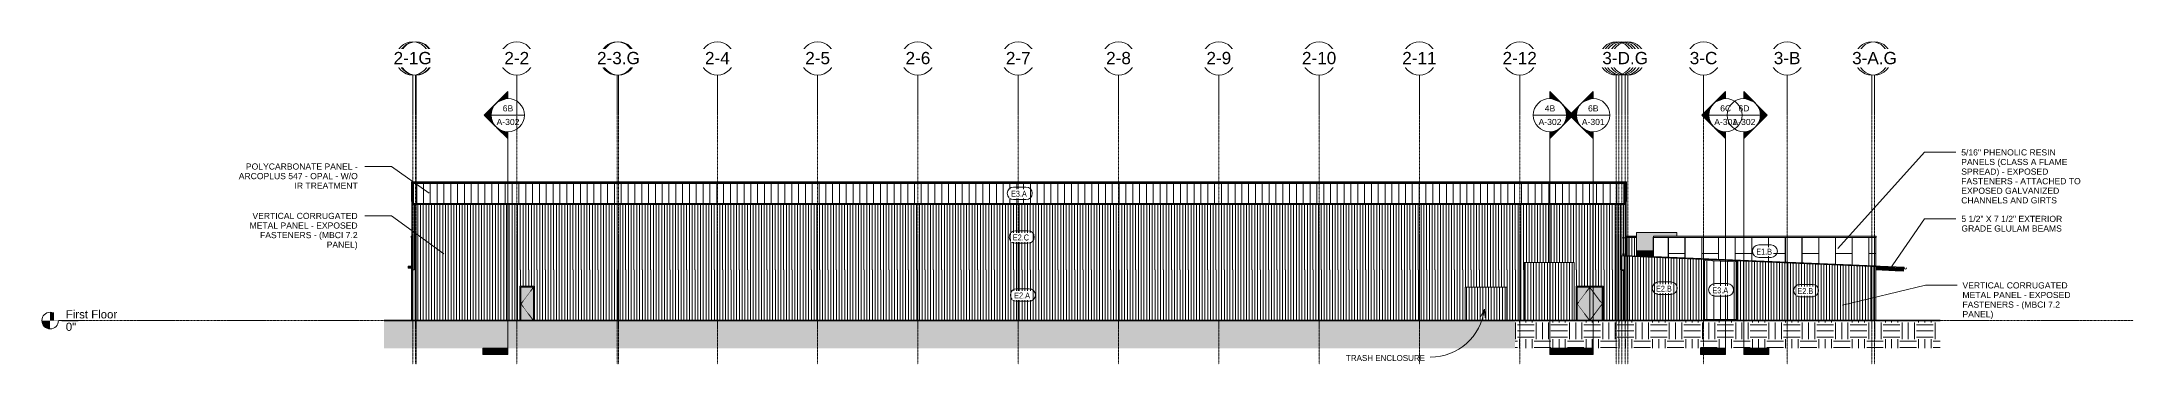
# Model space of a CAD drawing. Header units: inches. Extents: x 20273 to 40520, y -355 to 835.
# Drawn here: x 34483 to 40520, y -126 to 805 of the extents above; entities that cross this region are included whole.
import ezdxf

# ---------------------------------------------------------------- set-up
doc = ezdxf.new("R2010")
doc.units = ezdxf.units.IN
doc.header["$MEASUREMENT"] = 0
for name, pattern in [('Dash 1_16_', [0.125, 0.0625, -0.0625]), ('Grid Line 1_2_', [0.875, 0.5, -0.125, 0.125, -0.125]), ('Hidden 1_8_', [0.1875, 0.125, -0.0625])]:
    doc.linetypes.add(name, pattern=pattern)
for name, color, linetype, lineweight in [('A-ANNO-KEYN', 231, 'Continuous', 9), ('A-DOOR', 31, 'Continuous', 13), ('A-DOOR-FRAM', 31, 'Continuous', 9), ('A-FLOR-LEVL', 51, 'Continuous', 9), ('A-GLAZ-CWMG', 51, 'Continuous', 13), ('A-ROOF', 132, 'Continuous', 13), ('A-ROOF-OTLN', 132, 'Continuous', 9), ('A-ROOF-PATT', 132, 'Continuous', 13), ('A-WALL', 113, 'Continuous', 13), ('A-WALL-IDEN', 211, 'Continuous', 9), ('A-WALL-PATT', 111, 'Continuous', 13), ('C-TOPO', 7, 'Continuous', 13), ('G-ANNO-SYMB', 111, 'Continuous', 9), ('G-ANNO-TEXT', 231, 'Continuous', 9), ('I-WALL', 2, 'Continuous', 13), ('M-EQPM', 50, 'Continuous', 13), ('S-BEAM', 12, 'Continuous', 13), ('S-COLS', 52, 'Continuous', 13), ('S-GRID', 1, 'Continuous', 9), ('S-GRID-IDEN', 1, 'Continuous', 9)]:
    doc.layers.add(name, color=color, linetype=linetype, lineweight=lineweight)
doc.styles.add('Arial', font='arial.ttf', dxfattribs={"height": 23.60479})
doc.styles.add('Arial_1', font='arial.ttf', dxfattribs={"height": 35.407186})
doc.styles.add('Arial_2', font='arial.ttf', dxfattribs={"height": 17.703593})
doc.styles.add('Century Gothic', font='GOTHIC.TTF', dxfattribs={"width": 0.8, "height": 17.245342})
doc.styles.add('Century Gothic_1', font='GOTHIC.TTF', dxfattribs={"height": 17.245342})
pattern_1 = [(0, (-86297.685, 0), (48, 48), [48, -48]), (0, (-86297.685, 18), (48, 48), [48, -48]), (0, (-86297.685, 36), (48, 48), [48, -48]), (90, (-86291.685, 42), (-48, 48), [48, -48]), (90, (-86273.685, 42), (-48, 48), [48, -48]), (90, (-86255.685, 42), (-48, 48), [48, -48])]
pattern_2 = [(0, (-83908.04, 145.62), (-193, 193), [48, -145]), (90, (-83908.04, 145.62), (-193, 1e-14), [96, -97]), (180, (-83860.04, 241.62), (-193, 193), [48, -145]), (90, (-83860.04, 145.62), (-193, 1e-14), [96, -97]), (180, (-83860.04, 242.12), (-193, 193), [48, -145]), (90, (-83860.04, 242.12), (-193, 1e-14), [96, -97]), (0, (-83908.04, 338.12), (-193, 193), [48, -145]), (90, (-83908.04, 242.12), (-193, 1e-14), [96, -97]), (0, (-83859.8, 193.38), (-193, 193), [48, -145]), (90, (-83859.8, 145.25), (-193, 1e-14), [48.125, -144.875]), (90, (-83811.8, 145.25), (-193, 1e-14), [48.125, -144.875]), (0, (-83859.8, 289.88), (-193, 193), [48, -145]), (90, (-83859.8, 193.88), (-193, 1e-14), [96, -97]), (180, (-83811.8, 193.88), (-193, 193), [48, -145]), (90, (-83811.8, 193.88), (-193, 1e-14), [96, -97]), (90, (-83859.8, 290.38), (-193, 1e-14), [48, -145]), (180, (-83811.8, 290.38), (-193, 193), [48, -145]), (90, (-83811.8, 290.38), (-193, 1e-14), [48, -145]), (0, (-83811.54, 145.62), (-193, 193), [48, -145]), (90, (-83811.54, 145.62), (-193, 1e-14), [96, -97]), (180, (-83763.54, 241.62), (-193, 193), [48, -145]), (90, (-83763.54, 145.62), (-193, 1e-14), [96, -97]), (180, (-83763.54, 242.12), (-193, 193), [48, -145]), (90, (-83763.54, 242.12), (-193, 1e-14), [96, -97]), (0, (-83811.54, 338.12), (-193, 193), [48, -145]), (90, (-83811.54, 242.12), (-193, 1e-14), [96, -97]), (0, (-83763.3, 193.38), (-193, 193), [48, -145]), (90, (-83763.3, 145.25), (-193, 1e-14), [48.125, -144.875]), (90, (-83715.3, 145.25), (-193, 1e-14), [48.125, -144.875]), (0, (-83763.3, 289.88), (-193, 193), [48, -145]), (90, (-83763.3, 193.88), (-193, 1e-14), [96, -97]), (180, (-83715.3, 193.88), (-193, 193), [48, -145]), (90, (-83715.3, 193.88), (-193, 1e-14), [96, -97]), (90, (-83763.3, 290.38), (-193, 1e-14), [48, -145]), (180, (-83715.3, 290.38), (-193, 193), [48, -145]), (90, (-83715.3, 290.38), (-193, 1e-14), [48, -145])]
pattern_3 = [(90, (-88111.951, 0), (-8, 5e-16), [])]

msp = doc.modelspace()

# ---------------------------------------------------------------- texts
at = {"layer": 'G-ANNO-SYMB', "char_height": 17.7, "attachment_point": 2, "line_spacing_factor": 0.938532, "style": 'Arial_2'}
for s, insert, width in [('6B', (35828.5, 621.5), 36.072), ('4B', (38836.3, 621.5), 36.072), ('6B', (38961.1, 621.5), 36.072), ('6C', (39343.4, 621.5), 37.584), ('6D', (39396.1, 621.5), 37.584), ('A-302', (35828.5, 582.2), 78.624), ('A-302', (38836.3, 582.2), 78.624), ('A-301', (38961.1, 582.2), 78.624), ('A-301', (39343.4, 582.2), 78.624), ('A-302', (39396.1, 582.2), 78.624)]:
    msp.add_mtext(s, dxfattribs=dict(at, insert=insert, width=width))

# ---------------------------------------------------------------- blocks, each defined once
blk = doc.blocks.new('Rectangular Mullion - Profile_Polycarbonate_Upper and left-1768104-Elevation - North')
at = {"layer": 'A-GLAZ-CWMG'}
blk.add_hatch(color=256, dxfattribs=at).paths.add_polyline_path([(-22995, 395.5), (-22784.1, 395.5), (-22784.1, 398.2), (-26278.6, 398.2), (-26278.6, 395.5), (-23556.5, 395.5)], flags=0)
for p, q in [((-26278.6, 395.5), (-26278.6, 398.2)), ((-26278.6, 398.2), (-22784.1, 398.2)), ((-26278.6, 395.5), (-22784.1, 395.5)), ((-22784.1, 398.2), (-22784.1, 395.5))]:
    blk.add_line(p, q, dxfattribs=at)
blk = doc.blocks.new('Rectangular Mullion - Profile_Polycarbonate_Lower-1768105-Elevation - North')
at = {"layer": 'A-GLAZ-CWMG'}
blk.add_hatch(color=256, dxfattribs=at).paths.add_polyline_path([(-24679.4, 335.5), (-22784.1, 335.5), (-22784.1, 338.3), (-26278.6, 338.3), (-26278.6, 335.5), (-25240.9, 335.5)], flags=0)
for p, q in [((-26278.6, 335.5), (-26278.6, 338.3)), ((-22784.1, 338.3), (-26278.6, 338.3)), ((-22784.1, 335.5), (-26278.6, 335.5)), ((-22784.1, 338.3), (-22784.1, 335.5))]:
    blk.add_line(p, q, dxfattribs=at)
blk = doc.blocks.new('Rectangular Mullion - Profile_Polycarbonate_Upper and left-1766189-Elevation - North')
at = {"layer": 'A-GLAZ-CWMG'}
blk.add_hatch(color=256, dxfattribs=at).paths.add_polyline_path([(-22781.4, 335.5), (-22781.4, 398.2), (-22784.1, 398.2), (-22784.1, 335.5)], flags=0)
for p, q in [((-22784.1, 398.2), (-22781.4, 398.2)), ((-22784.1, 398.2), (-22784.1, 335.5)), ((-22781.4, 398.2), (-22781.4, 335.5)), ((-22781.4, 335.5), (-22784.1, 335.5))]:
    blk.add_line(p, q, dxfattribs=at)
blk = doc.blocks.new('Rectangular Mullion - Profile_Polycarbonate_right-1766190-Elevation - North')
at = {"layer": 'A-GLAZ-CWMG'}
blk.add_hatch(color=256, dxfattribs=at).paths.add_polyline_path([(-26278.6, 335.5), (-26278.6, 398.2), (-26281.4, 398.2), (-26281.4, 335.5)], flags=0)
for p, q in [((-26281.4, 398.2), (-26278.6, 398.2)), ((-26281.4, 335.5), (-26281.4, 398.2)), ((-26278.6, 335.5), (-26278.6, 398.2)), ((-26278.6, 335.5), (-26281.4, 335.5))]:
    blk.add_line(p, q, dxfattribs=at)
blk = doc.blocks.new('Girt_C - 8_D-1785278-Elevation - North')
at = {"layer": 'S-BEAM'}
blk.add_line((-22069, 241.3), (-22069.3, 241.3), dxfattribs=at)
blk = doc.blocks.new('Double-Flush - 72_ x 96_-983185-Elevation - North')
at = {"layer": 'A-DOOR'}
for points in [[(-22883.8, 0), (-22883.8, 96), (-22919.8, 96), (-22919.8, 0)], [(-22847.8, 0), (-22847.8, 96), (-22883.8, 96), (-22883.8, 0), (-22854.6, 0)]]:
    blk.add_hatch(color=256, dxfattribs=at).paths.add_polyline_path(points, flags=0)
at = {"layer": 'A-DOOR-FRAM', "lineweight": 13}
blk.add_hatch(color=256, dxfattribs=at).paths.add_polyline_path([(-22922.8, 0), (-22919.8, 0), (-22919.8, 96), (-22847.8, 96), (-22847.8, 0), (-22844.8, 0), (-22844.8, 99), (-22922.8, 99), (-22922.8, 76.4)], flags=0)
at = {"layer": 'A-DOOR', "linetype": 'Dash 1_16_', "lineweight": 9}
for p, q in [((-22883.8, 96), (-22919.8, 48)), ((-22847.8, 48), (-22883.8, 96)), ((-22883.8, 0), (-22919.8, 48)), ((-22883.8, 0), (-22847.8, 48))]:
    blk.add_line(p, q, dxfattribs=at)
at = {"layer": 'A-DOOR', "lineweight": 9}
for p, q in [((-22883.8, 96), (-22883.8, 0)), ((-22883.8, 0), (-22883.8, 96))]:
    blk.add_line(p, q, dxfattribs=at)
at = {"layer": 'A-DOOR-FRAM'}
for p, q in [((-22844.8, 99), (-22922.8, 99)), ((-22922.8, 99), (-22922.8, 0)), ((-22919.8, 96), (-22847.8, 96)), ((-22919.8, 0), (-22919.8, 96)), ((-22847.8, 96), (-22847.8, 0)), ((-22844.8, 0), (-22844.8, 99))]:
    blk.add_line(p, q, dxfattribs=at)
blk = doc.blocks.new('Carrier_48TC_Standard_Efficiency_Gas_Heat_Electric_Cooling_Packaged_Rooftop_Unit_3_to_15_nominal_tons - 15 ton 48TC__16-873539-Elevation - North')
at = {"layer": 'M-EQPM'}
for points in [[(-22714.2, 197.3), (-22700.8, 197.3), (-22700.7, 240.8), (-22699.8, 240.8), (-22699.8, 243.5), (-22632.5, 243.5), (-22632.5, 254.7), (-22748.4, 254.7), (-22748.4, 197.3)], [(-22632.4, 243.5), (-22632.4, 249.6), (-22632.5, 249.6), (-22632.5, 243.5)], [(-22700.8, 187.1), (-22700.8, 201.1), (-22748.4, 201.1), (-22748.4, 187.1), (-22705.5, 187.1)]]:
    blk.add_hatch(color=256, dxfattribs=at).paths.add_polyline_path(points, flags=0)
for p, q in [((-22748.4, 254.7), (-22632.5, 254.7)), ((-22748.4, 197.3), (-22748.4, 254.7)), ((-22632.5, 243.5), (-22632.5, 254.7)), ((-22632.5, 249.6), (-22632.4, 249.6)), ((-22632.4, 249.6), (-22632.4, 243.5)), ((-22748.4, 201.1), (-22700.8, 201.1)), ((-22748.4, 187.1), (-22748.4, 201.1)), ((-22700.8, 197.3), (-22748.4, 197.3)), ((-22700.8, 187.1), (-22748.4, 187.1))]:
    blk.add_line(p, q, dxfattribs=at)
blk = doc.blocks.new('overhead door - one-983186-Elevation - North')
at = {"layer": 'A-DOOR', "lineweight": 9}
h = blk.add_hatch(dxfattribs=at)
h.set_pattern_fill('FP_46', color=8, style=0, pattern_type=2)
h.set_pattern_definition([(90, (-84835.451, 0), (-8, 5e-16), [])])
h.paths.add_polyline_path([(-22990.5, 0), (-22928.8, 0), (-22928.8, 168), (-23072.8, 168), (-23072.8, 0), (-22995, 0)], flags=0)
blk = doc.blocks.new('columns and girder2 - one-1334686-Elevation - North')
at = {"layer": 'S-BEAM'}
h = blk.add_hatch(color=256, dxfattribs=at)
h.paths.add_polyline_path([(-25697.4, 335), (-25696.4, 335), (-25696.4, 335.5), (-25697.4, 335.5)], flags=0)
h.paths.add_polyline_path([(-25685.4, 335), (-25685.4, 335.5), (-25686.4, 335.5), (-25686.4, 335)], flags=0)
blk.add_hatch(color=256, dxfattribs=at).paths.add_polyline_path([(-25686.4, 335), (-25686.4, 335.5), (-25696.4, 335.5), (-25696.4, 335)], flags=0)
for p, q in [((-25697.4, 335), (-25697.4, 335.5)), ((-25696.4, 335.5), (-25696.4, 335)), ((-25686.4, 335.5), (-25686.4, 335)), ((-25685.4, 335.5), (-25685.4, 335))]:
    blk.add_line(p, q, dxfattribs=at)
blk = doc.blocks.new('Single-Flush - 36_ x 96_-1048073-Elevation - North')
at = {"layer": 'A-DOOR'}
blk.add_hatch(color=256, dxfattribs=at).paths.add_polyline_path([(-25968.8, 0), (-25932.8, 0), (-25932.8, 96), (-25968.8, 96), (-25968.8, 60)], flags=0)
at = {"layer": 'A-DOOR-FRAM', "lineweight": 13}
blk.add_hatch(color=256, dxfattribs=at).paths.add_polyline_path([(-25971.8, 0), (-25968.8, 0), (-25968.8, 96), (-25932.8, 96), (-25932.8, 0), (-25929.8, 0), (-25929.8, 99), (-25971.8, 99), (-25971.8, 76.4)], flags=0)
at = {"layer": 'A-DOOR', "linetype": 'Dash 1_16_', "lineweight": 9}
for p in [(-25932.8, 96), (-25932.8, 0)]:
    blk.add_line(p, (-25968.8, 48), dxfattribs=at)
at = {"layer": 'A-DOOR-FRAM'}
for p, q in [((-25929.8, 99), (-25971.8, 99)), ((-25971.8, 99), (-25971.8, 0)), ((-25968.8, 0), (-25968.8, 96)), ((-25968.8, 96), (-25932.8, 96)), ((-25932.8, 96), (-25932.8, 0)), ((-25929.8, 0), (-25929.8, 99))]:
    blk.add_line(p, q, dxfattribs=at)
blk = doc.blocks.new('W-Wide Flange-Column - B1_G-1528735-Elevation - North')
at = {"layer": 'S-COLS', "linetype": 'Hidden 1_8_', "lineweight": 9}
for p, q in [((-22795.5, 335.5), (-22795.5, 335)), ((-22795.2, 335), (-22795.2, 335.5))]:
    blk.add_line(p, q, dxfattribs=at)
blk = doc.blocks.new('L-Angle - L2X2X3_16-1772653-Elevation - North')
at = {"layer": 'S-BEAM'}
blk.add_hatch(color=256, dxfattribs=at).paths.add_polyline_path([(-22780.3, 238.9), (-22778.6, 238.9), (-22778.9, 239.1), (-22780.3, 239.1)], flags=0)
for p, q in [((-22778.8, 239.1), (-22780.3, 239.1)), ((-22778.9, 238.9), (-22778.6, 238.9))]:
    blk.add_line(p, q, dxfattribs=at)
blk.add_arc((-22778.8, 238.9), 0.187, 0, 90, dxfattribs=at)
blk = doc.blocks.new('Girt_C - 8_D-1405508-Elevation - North')
at = {"layer": 'S-BEAM'}
blk.add_line((-26281.4, 390), (-26281.4, 389.6), dxfattribs=at)
blk = doc.blocks.new('Dimension Lumber - 5_5 x 7_5 Glulam-1777808-Elevation - North')
at = {"layer": 'S-BEAM'}
blk.add_hatch(color=256, dxfattribs=at).paths.add_polyline_path([(-21978, 143), (-21977.7, 150.5), (-22001.7, 151.5), (-22002, 144), (-22001.7, 144)], flags=0)
for p, q in [((-22002, 144), (-21978, 143)), ((-22001.7, 151.5), (-21977.7, 150.5)), ((-21977.7, 150.5), (-21978, 143))]:
    blk.add_line(p, q, dxfattribs=at)
blk = doc.blocks.new('Dimension Lumber - 5_5 x 7_5 Glulam-1777807-Elevation - North')
at = {"layer": 'S-BEAM'}
blk.add_hatch(color=256, dxfattribs=at).paths.add_polyline_path([(-22002, 144), (-22001.7, 151.5), (-22058.3, 153.9), (-22058.3, 146.4)], flags=0)
for p, q in [((-22058.3, 153.9), (-22001.7, 151.5)), ((-22058.3, 146.4), (-22002, 144)), ((-22001.7, 151.5), (-22002, 144))]:
    blk.add_line(p, q, dxfattribs=at)
blk = doc.blocks.new('HSS-Hollow Structural Section - HSS1-1_2X1-1_2X1_8 - Obsolete-1395972-Elevation - North')
at = {"layer": 'S-BEAM'}
for points in [[(-26294.4, 152.9), (-26284.7, 152.9), (-26284.7, 153.1), (-26294.4, 153)], [(-26284.7, 151.9), (-26284.7, 152.9), (-26294.4, 152.9), (-26294.4, 151.9)], [(-26284.7, 151.6), (-26284.7, 151.9), (-26294.4, 151.9), (-26294.4, 151.6)], [(-26284.7, 151.6), (-26284.7, 151.6), (-26294.4, 151.6)]]:
    blk.add_hatch(color=256, dxfattribs=at).paths.add_polyline_path(points, flags=0)
for p, q in [((-26284.7, 153.1), (-26294.4, 153.1)), ((-26294.4, 152.9), (-26294.4, 153.1)), ((-26294.4, 151.9), (-26294.4, 152.9)), ((-26294.4, 151.6), (-26294.4, 151.9)), ((-26294.4, 151.6), (-26284.7, 151.6)), ((-26294.4, 151.6), (-26294.4, 151.6))]:
    blk.add_line(p, q, dxfattribs=at)
blk = doc.blocks.new('Rectangular Mullion - Profile_Polycarbonate_Upper and left-1766592-Elevation - North')
at = {"layer": 'A-GLAZ-CWMG'}
blk.add_hatch(color=256, dxfattribs=at).paths.add_polyline_path([(-22778.6, 239.5), (-22778.6, 398.6), (-22781.1, 398.6), (-22781.1, 239.5)], flags=0)
for p, q in [((-22781.1, 239.5), (-22781.1, 398.6)), ((-22778.6, 398.6), (-22781.1, 398.6)), ((-22778.6, 398.6), (-22778.6, 239.5)), ((-22778.6, 239.5), (-22781.1, 239.5))]:
    blk.add_line(p, q, dxfattribs=at)
blk = doc.blocks.new('Rectangular Mullion - Profile_Polycarbonate_Lower-1778976-Elevation - North')
at = {"layer": 'A-GLAZ-CWMG'}
blk.add_hatch(color=256, dxfattribs=at).paths.add_polyline_path([(-22552.5, 0), (-22461.3, 0), (-22461.3, 2.7), (-22552.5, 2.7)], flags=0)
for p, q in [((-22552.5, 0), (-22552.5, 2.7)), ((-22552.5, 2.7), (-22461.3, 2.7)), ((-22461.3, 2.7), (-22461.3, 0))]:
    blk.add_line(p, q, dxfattribs=at)
blk = doc.blocks.new('Rectangular Mullion - Profile_Polycarbonate_Upper and left-1784082-Elevation - North')
at = {"layer": 'A-GLAZ-CWMG'}
blk.add_hatch(color=256, dxfattribs=at).paths.add_polyline_path([(-22552.5, 0), (-22552.5, 173.2), (-22555.3, 176.1), (-22555.3, 0)], flags=0)
for p, q in [((-22555.3, 176.1), (-22555.3, 0)), ((-22552.5, 173.2), (-22552.5, 0))]:
    blk.add_line(p, q, dxfattribs=at)
blk = doc.blocks.new('Rectangular Mullion - Profile_Polycarbonate_right-1784083-Elevation - North')
at = {"layer": 'A-GLAZ-CWMG'}
blk.add_hatch(color=256, dxfattribs=at).paths.add_polyline_path([(-22458.5, 0), (-22458.5, 172), (-22461.3, 169.4), (-22461.3, 0)], flags=0)
for p, q in [((-22458.5, 172), (-22461.3, 169.4)), ((-22461.3, 0), (-22461.3, 169.4)), ((-22458.5, 0), (-22458.5, 172))]:
    blk.add_line(p, q, dxfattribs=at)
blk = doc.blocks.new('Rectangular Mullion - Profile_Polycarbonate_Upper and left-1784084-Elevation - North')
at = {"layer": 'A-GLAZ-CWMG'}
blk.add_hatch(color=256, dxfattribs=at).paths.add_polyline_path([(-22461.3, 169.4), (-22458.5, 172), (-22555.3, 176.1), (-22552.5, 173.2)], flags=0)
for p, q in [((-22458.5, 172), (-22555.3, 176.1)), ((-22461.3, 169.4), (-22552.5, 173.2)), ((-22461.3, 169.4), (-22458.5, 172))]:
    blk.add_line(p, q, dxfattribs=at)
blk = doc.blocks.new('Level - Level Head - Circle-15001-Elevation - North')
at = {"layer": 'A-FLOR-LEVL'}
h = blk.add_hatch(color=256, dxfattribs=at)
edge = h.paths.add_edge_path(flags=0)
edge.add_line((-27327.8, -24), (-27327.8, 0))
edge.add_line((-27327.8, 0), (-27351.8, 0))
edge.add_arc((-27327.8, 0), 24, 180, 270)
h = blk.add_hatch(color=256, dxfattribs=at)
edge = h.paths.add_edge_path(flags=0)
edge.add_line((-27327.8, 0), (-27303.8, 0))
edge.add_arc((-27327.8, 0), 24, 0, 90)
edge.add_line((-27327.8, 24), (-27327.8, 0))
blk.add_circle((-27327.8, 0), 24, dxfattribs=at)
blk = doc.blocks.new('Grid - Grid Head - Circle-14747-Elevation - North')
at = {"layer": 'S-GRID-IDEN'}
blk.add_circle((-23085.9, 756.8), 48, dxfattribs=at)
blk = doc.blocks.new('Section - 3_32_ x 3_8_-18514-Elevation - North')
at = {"layer": 'G-ANNO-SYMB'}
blk.add_hatch(color=256, dxfattribs=at).paths.add_polyline_path([(-22946.2, -79.7), (-22874.2, -79.7), (-22874.2, -97.7), (-22946.2, -97.7)], flags=0)
for p, q in [((-22946.2, -79.7), (-22946.2, -97.7)), ((-22874.2, -79.7), (-22946.2, -79.7)), ((-22946.2, -97.7), (-22874.2, -97.7)), ((-22874.2, -97.7), (-22874.2, -79.7))]:
    blk.add_line(p, q, dxfattribs=at)
blk = doc.blocks.new('Section - Section Head - Filled-1526-Elevation - North')
at = {"layer": 'G-ANNO-SYMB'}
h = blk.add_hatch(color=256, dxfattribs=at)
edge = h.paths.add_edge_path(flags=0)
edge.add_line((-22908.1, 627.1), (-22942, 593.2))
edge.add_line((-22942, 593.2), (-22922.2, 593.2))
edge.add_arc((-22874.2, 593.2), 48, 135, 180, ccw=False)
h = blk.add_hatch(color=256, dxfattribs=at)
edge = h.paths.add_edge_path(flags=0)
edge.add_arc((-22874.2, 593.2), 48.1, 90, 132.0784, ccw=False)
edge.add_line((-22874.2, 641.2), (-22874.2, 661))
edge.add_line((-22874.2, 661), (-22906.4, 628.8))
h = blk.add_hatch(color=256, dxfattribs=at)
edge = h.paths.add_edge_path(flags=0)
edge.add_arc((-22874.2, 593.2), 48, 180, 225, ccw=False)
edge.add_line((-22922.2, 593.2), (-22942, 593.2))
edge.add_line((-22942, 593.2), (-22908.1, 559.2))
h = blk.add_hatch(color=256, dxfattribs=at)
edge = h.paths.add_edge_path(flags=0)
edge.add_line((-22906.4, 557.5), (-22874.2, 525.3))
edge.add_line((-22874.2, 525.3), (-22874.2, 545.1))
edge.add_arc((-22874.2, 593.2), 48.1, 227.9216, 270, ccw=False)
for p, q in [((-22942, 593.2), (-22874.2, 661)), ((-22942, 593.2), (-22908.1, 627.1)), ((-22906.4, 628.8), (-22874.2, 661)), ((-22874.2, 641.2), (-22874.2, 661)), ((-22874.2, 661), (-22874.2, 641.2)), ((-22942, 593.2), (-22874.2, 525.3)), ((-22922.2, 593.2), (-22942, 593.2)), ((-22908.1, 559.2), (-22942, 593.2)), ((-22942, 593.2), (-22922.2, 593.2)), ((-22874.2, 525.3), (-22906.4, 557.5)), ((-22874.2, 545.2), (-22874.2, 525.3)), ((-22874.2, 545.1), (-22874.2, 525.3))]:
    blk.add_line(p, q, dxfattribs=at)
for radius, start, end in [(48, 90, 270), (48, 135, 180), (48.1, 90, 132.0784), (48, 270, 90), (48, 180, 225), (48.1, 227.9216, 270)]:
    blk.add_arc((-22874.2, 593.2), radius, start, end, dxfattribs=at)
blk = doc.blocks.new('Wall Tag - 1_4_-1369832-Elevation - North')
at = {"layer": 'A-WALL-IDEN', "color": 153}
for p, q in [((-24541.4, 259.2), (-24505.4, 259.2)), ((-24505.4, 259.2), (-24541.4, 259.2)), ((-24541.4, 223.2), (-24505.4, 223.2)), ((-24541.4, 223.2), (-24505.4, 223.2))]:
    blk.add_line(p, q, dxfattribs=at)
for centre, start, end in [((-24541.4, 241.2), 90, 270), ((-24541.4, 241.2), 90, 270), ((-24505.4, 241.2), 270, 90), ((-24505.4, 241.2), 270, 90)]:
    blk.add_arc(centre, 18, start, end, dxfattribs=at)

# ---------------------------------------------------------------- hatches: boundary and pattern name
at = {"layer": 'A-ROOF', "lineweight": 5}
for points in [[(36593.8, 398.6), (39057, 398.6), (39057, 400.6), (35550.3, 400.6), (35550.3, 398.6), (36313, 398.6)], [(39764.3, 155.9), (39764.3, 157.9), (39050.8, 187.6), (39050.8, 185.6), (39716.3, 157.9)], [(35550, 155.4), (35550, 157.3), (35540.3, 157.3), (35540.3, 155.4)], [(39839.8, 152.7), (39839.8, 154.7), (39764.3, 157.9), (39764.3, 155.9)], [(39858.1, 152), (39858.1, 154), (39839.8, 154.7), (39839.8, 152.7)]]:
    msp.add_hatch(color=256, dxfattribs=at).paths.add_polyline_path(points, flags=0)
at = {"layer": 'A-ROOF-OTLN'}
msp.add_hatch(color=256, dxfattribs=at).paths.add_polyline_path([(39861.6, 148.5), (39862.5, 148.6), (39863.3, 148.9), (39864.1, 149.5), (39864.6, 150.2), (39865, 151.1), (39864.9, 151.1), (39864.6, 150.2), (39864, 149.5), (39863.3, 149), (39862.5, 148.6), (39861.6, 148.5), (39860.7, 148.6), (39859.9, 149), (39859.2, 149.5), (39858.6, 150.2), (39858.3, 151.1), (39858.2, 151.1), (39858.6, 150.2), (39859.1, 149.5), (39859.8, 148.9), (39860.7, 148.6)], flags=0)
at = {"layer": 'A-ROOF-PATT', "lineweight": 9}
h = msp.add_hatch(dxfattribs=at)
h.set_pattern_fill('FP_39', color=8, style=0, pattern_type=2)
h.set_pattern_definition([(90, (-61834.686, 1277.065), (-36.188, 2e-15), [])])
h.paths.add_polyline_path([(35550.3, 344), (35550.8, 344), (35550.8, 398.5), (35563.3, 398.5), (35563.3, 398.2), (39053.3, 398.2), (39053.3, 387.6), (39053.5, 387.6), (39053.5, 398.6), (39056, 398.6), (39056, 344), (39057, 344), (39057, 398.6), (35550.3, 398.6), (35550.3, 388.9)], flags=0)
h = msp.add_hatch(dxfattribs=at)
h.set_pattern_fill('FP_38', color=8, style=0, pattern_type=2)
h.set_pattern_definition([(90, (-61834.686, 1103.646), (-16.082, 1e-15), [])])
h.paths.add_polyline_path([(35550, 153.1), (35550, 153.9), (35540.3, 153.9), (35540.3, 153.1), (35548.5, 153.1)], flags=0)
at = {"layer": 'A-WALL', "lineweight": 5}
for points in [[(35548.5, 239.5), (35549, 240), (35549, 243.4), (35549, 243.5), (35549, 240), (35548.5, 239.5)], [(39086.3, 242.7), (39086.3, 243.5), (39056, 243.5), (39056, 242.7)], [(39086.3, 240), (39086.3, 242.7), (39056, 242.7), (39056, 240)], [(39777.4, 240), (39777.4, 243.5), (39134.9, 243.5), (39134.9, 240), (39752.1, 240)], [(39086.3, 239.5), (39086.3, 240), (39056, 240), (39056, 239.5)], [(39134.9, 239.5), (39777.9, 239.5), (39777.3, 240), (39134.9, 240)], [(39777.8, 239.5), (39777.9, 239.5), (39752.1, 239.5)]]:
    msp.add_hatch(color=256, dxfattribs=at).paths.add_polyline_path(points, flags=0)
at = {"layer": 'A-WALL-PATT', "lineweight": 9}
h = msp.add_hatch(dxfattribs=at)
h.set_pattern_fill('FP_43', color=8, style=0, pattern_type=2)
h.set_pattern_definition([(90, (-88116.014, 0), (-19.685, 1e-15), [])])
h.paths.add_polyline_path([(35556, 338.3), (39050.5, 338.3), (39050.5, 395.5), (35556, 395.5), (35556, 388.9)], flags=0)
h = msp.add_hatch(dxfattribs=at)
h.set_pattern_fill('FP_47', color=8, style=0, pattern_type=2)
h.set_pattern_definition(pattern_3)
h.paths.add_polyline_path([(38699.3, 146.2), (38761.9, 146.2), (38761.9, 168), (38905.9, 168), (38905.9, 146.2), (39040.8, 146.2), (39040.8, 187.1), (39050.8, 186.7), (39050.8, 187.6), (39054.4, 187.5), (39054.4, 239.5), (39053.5, 239.5), (39053.5, 335), (35557.4, 335), (35557.4, 146.2), (38559, 146.2)], flags=0)
h = msp.add_hatch(dxfattribs=at)
h.set_pattern_fill('FP_40', color=8, style=0, pattern_type=2)
h.set_pattern_definition([(270, (-87354.256, 100.524), (8, 5e-16), [])])
h.paths.add_polyline_path([(35550, 173.1), (35550.8, 173.1), (35550.8, 241.8), (35550, 241.8), (35550, 173.2)], flags=0)
h = msp.add_hatch(dxfattribs=at)
h.set_pattern_fill('FP_45', color=8, style=0, pattern_type=2)
h.set_pattern_definition([(90, (-84398.076, 0), (-8, 5e-16), [])])
h.paths.add_polyline_path([(39120.4, 0), (39279.4, 0), (39279.4, 176.1), (39050.8, 185.6), (39050.8, 0)], flags=0)
h = msp.add_hatch(dxfattribs=at)
h.set_pattern_fill('FP_49', color=8, style=0, pattern_type=2)
h.set_pattern_definition([(270, (-84535.409, -153.667), (8, 5e-16), [])])
h.paths.add_polyline_path([(39776, 157.4), (39776, 158.5), (39773.3, 158.5), (39137.9, 185), (39138, 184), (39764.3, 157.9)], flags=0)
h.paths.add_polyline_path([(39133.9, 184.1), (39133.9, 187.1), (39086.3, 187.1), (39086.3, 239.5), (39055.8, 239.5), (39055.9, 239.1), (39056, 238.9), (39055.8, 238.9), (39055.8, 192), (39054.4, 192), (39054.4, 187.5), (39129.2, 184.3)], flags=0)
h = msp.add_hatch(dxfattribs=at)
h.set_pattern_fill('FP_44', color=8, style=0, pattern_type=2)
h.set_pattern_definition(pattern_2)
h.paths.add_polyline_path([(39773.5, 158.5), (39773.5, 239.5), (39134.9, 239.5), (39134.9, 185.1), (39764.3, 158.9)], flags=0)
h = msp.add_hatch(dxfattribs=at)
h.set_pattern_fill('FP_44', color=8, style=0, pattern_type=2)
h.set_pattern_definition(pattern_2)
h.paths.add_polyline_path([(39773.5, 158.5), (39776.4, 158.5), (39776.4, 239.5), (39773.5, 239.5), (39773.5, 159.5)], flags=0)
h = msp.add_hatch(dxfattribs=at)
h.set_pattern_fill('FP_50', color=8, style=0, pattern_type=2)
h.set_pattern_definition([(90, (-87846.98, -191.25), (-193, -193), [48, -145]), (180, (-87846.98, -191.25), (-2e-14, -193), [96, -97]), (270, (-87942.98, -143.25), (-193, -193), [48, -145]), (180, (-87846.98, -143.25), (-2e-14, -193), [96, -97]), (270, (-87943.48, -143.25), (-193, -193), [48, -145]), (180, (-87943.48, -143.25), (-2e-14, -193), [96, -97]), (90, (-88039.48, -191.25), (-193, -193), [48, -145]), (180, (-87943.48, -191.25), (-2e-14, -193), [96, -97]), (90, (-87894.73, -143), (-193, -193), [48, -145]), (180, (-87846.6, -143), (-2e-14, -193), [48.125, -144.875]), (180, (-87846.6, -95), (-2e-14, -193), [48.125, -144.875]), (90, (-87991.23, -143), (-193, -193), [48, -145]), (180, (-87895.23, -143), (-2e-14, -193), [96, -97]), (270, (-87895.23, -95), (-193, -193), [48, -145]), (180, (-87895.23, -95), (-2e-14, -193), [96, -97]), (180, (-87991.73, -143), (-2e-14, -193), [48, -145]), (270, (-87991.73, -95), (-193, -193), [48, -145]), (180, (-87991.73, -95), (-2e-14, -193), [48, -145]), (90, (-87846.98, -94.75), (-193, -193), [48, -145]), (180, (-87846.98, -94.75), (-2e-14, -193), [96, -97]), (270, (-87942.98, -46.75), (-193, -193), [48, -145]), (180, (-87846.98, -46.75), (-2e-14, -193), [96, -97]), (270, (-87943.48, -46.75), (-193, -193), [48, -145]), (180, (-87943.48, -46.75), (-2e-14, -193), [96, -97]), (90, (-88039.48, -94.75), (-193, -193), [48, -145]), (180, (-87943.48, -94.75), (-2e-14, -193), [96, -97]), (90, (-87894.73, -46.5), (-193, -193), [48, -145]), (180, (-87846.6, -46.5), (-2e-14, -193), [48.125, -144.875]), (180, (-87846.6, 1.5), (-2e-14, -193), [48.125, -144.875]), (90, (-87991.23, -46.5), (-193, -193), [48, -145]), (180, (-87895.23, -46.5), (-2e-14, -193), [96, -97]), (270, (-87895.23, 1.5), (-193, -193), [48, -145]), (180, (-87895.23, 1.5), (-2e-14, -193), [96, -97]), (180, (-87991.73, -46.5), (-2e-14, -193), [48, -145]), (270, (-87991.73, 1.5), (-193, -193), [48, -145]), (180, (-87991.73, 1.5), (-2e-14, -193), [48, -145])])
h.paths.add_polyline_path([(35550.8, 0), (35550.8, 173.1), (35550, 173.1), (35550, 0)], flags=0)
h = msp.add_hatch(dxfattribs=at)
h.set_pattern_fill('FP_47', color=8, style=0, pattern_type=2)
h.set_pattern_definition(pattern_3)
h.paths.add_polyline_path([(35751.5, 0), (35853.7, 0), (35853.7, 146.2), (35550.8, 146.2), (35550.8, 0)], flags=0)
h = msp.add_hatch(dxfattribs=at)
h.set_pattern_fill('FP_42', color=8, style=0, pattern_type=2)
h.set_pattern_definition([(90, (-87815.701, 0), (-8, 5e-16), [])])
h.paths.add_polyline_path([(35904.9, 0), (38591.5, 0), (38591.5, 96), (38711.5, 96), (38711.5, 0), (38761.9, 0), (38761.9, 146.2), (35853.7, 146.2), (35853.7, 0), (35862.9, 0), (35862.9, 99), (35904.9, 99), (35904.9, 76.4)], flags=0)
h.paths.add_polyline_path([(39050.8, 0), (39050.8, 146.2), (38905.9, 146.2), (38905.9, 0), (38911.9, 0), (38911.9, 99), (38989.9, 99), (38989.9, 0), (39048.6, 0)], flags=0)
h = msp.add_hatch(dxfattribs=at)
h.set_pattern_fill('FP_51', color=8, style=0, pattern_type=2)
h.set_pattern_definition([(90, (-84293.201, 0), (-19.685, 1e-15), [])])
h.paths.add_polyline_path([(39282.2, 2.7), (39373.4, 2.7), (39373.4, 169.4), (39282.2, 173.2), (39282.2, 76.4)], flags=0)
h = msp.add_hatch(dxfattribs=at)
h.set_pattern_fill('FP_41', color=8, style=0, pattern_type=2)
h.set_pattern_definition([(90, (-83901.451, 0), (-8, 5e-16), [])])
h.paths.add_polyline_path([(39376.2, 0), (39776.4, 0), (39776.4, 155.4), (39376.2, 172), (39376.2, 76.4)], flags=0)
h = msp.add_hatch(dxfattribs=at)
h.set_pattern_fill('FP_48', color=8, style=0, pattern_type=2)
h.set_pattern_definition([(90, (-85077.171, 0), (-8, 5e-16), [])])
h.paths.add_polyline_path([(38591.5, 0), (38711.5, 0), (38711.5, 96), (38591.5, 96), (38591.5, 26.3)], flags=0)
at = {"layer": 'C-TOPO', "lineweight": 9}
h = msp.add_hatch(dxfattribs=at)
h.set_pattern_fill('FP_37', color=8, style=0, pattern_type=2)
h.set_pattern_definition(pattern_1)
h.paths.add_polyline_path([(38735.5, -79.8), (38735.5, 0), (35470.8, 0), (35470.8, -79.8), (38695.9, -79.8)], flags=0)
h = msp.add_hatch(dxfattribs=at)
h.set_pattern_fill('FP_37', color=8, style=0, pattern_type=2)
h.set_pattern_definition(pattern_1)
h.paths.add_polyline_path([(38844.2, -79.8), (39023.5, -79.8), (39023.5, 0), (38735.5, 0), (38735.5, -79.8), (38839.7, -79.8)], flags=0)
h = msp.add_hatch(dxfattribs=at)
h.set_pattern_fill('FP_37', color=8, style=0, pattern_type=2)
h.set_pattern_definition(pattern_1)
h.paths.add_polyline_path([(39851.5, -79.8), (39851.5, 0), (39023.5, 0), (39023.5, -79.8), (39828.4, -79.8)], flags=0)
h = msp.add_hatch(dxfattribs=at)
h.set_pattern_fill('FP_37', color=8, style=0, pattern_type=2)
h.set_pattern_definition(pattern_1)
h.paths.add_polyline_path([(39903.4, -79.8), (39923.5, -79.8), (39923.5, 0), (39851.5, 0), (39851.5, -79.8), (39893.2, -79.8)], flags=0)
h = msp.add_hatch(dxfattribs=at)
h.set_pattern_fill('FP_37', color=8, style=0, pattern_type=2)
h.set_pattern_definition(pattern_1)
h.paths.add_polyline_path([(39962.7, -79.8), (39962.7, 0), (39923.5, 0), (39923.5, -79.8)], flags=0)
at = {"layer": 'S-COLS', "lineweight": 5}
h = msp.add_hatch(color=256, dxfattribs=at)
h.paths.add_polyline_path([(39041.5, 146.2), (39043.3, 146.2), (39043.3, 187), (39040.8, 187.1), (39040.8, 146.2)], flags=0)
h.paths.add_polyline_path([(39040.8, 335), (39043.3, 335), (39043.3, 335.5), (39035.3, 335.5), (39035.3, 335)], flags=0)
msp.add_hatch(color=256, dxfattribs=at).paths.add_polyline_path([(39137.9, 184), (39137.9, 185), (39134.9, 185.1), (39134.9, 240.8), (39133.9, 240.8), (39134, 184.1), (39137.9, 184)], flags=0)

# ---------------------------------------------------------------- linework, layer by layer
at = {"layer": 'A-ANNO-KEYN', "color": 153}
for p, q in [((39667.2, 207.6), (39916.9, 485.8)), ((39916.9, 485.8), (40007.6, 485.8)), ((35492.6, 445.1), (35415.4, 445.1)), ((35600.5, 368), (35492.6, 445.1)), ((35492.1, 302.5), (35414.9, 302.5)), ((35643.2, 192.4), (35492.1, 302.5)), ((39815.5, 145.4), (39917.4, 293.8)), ((39917.4, 293.8), (40008.1, 293.8)), ((39680.8, 44.2), (39920.4, 101.8)), ((39920.4, 101.8), (40011.1, 101.8))]:
    msp.add_line(p, q, dxfattribs=at)
at = {"layer": 'A-ROOF'}
for p, q in [((35550.3, 400.6), (35550.3, 344)), ((35550.3, 400.6), (39057, 400.6)), ((39057, 398.6), (35550.3, 398.6)), ((39057, 344), (39057, 400.6)), ((35550.3, 344), (35550.8, 344)), ((39056, 344), (39057, 344)), ((39050.8, 187.6), (39858.1, 154)), ((39050.8, 187.6), (39050.8, 185.6)), ((35540.3, 155.4), (35540.3, 157.3)), ((35540.3, 157.3), (35550, 157.3)), ((35540.3, 153.1), (35540.3, 153.9)), ((39858.1, 152), (39279.4, 176.1)), ((39764.3, 155.9), (39764.3, 157.9)), ((39839.8, 154.7), (39839.8, 152.7)), ((39858.1, 152), (39858.1, 154))]:
    msp.add_line(p, q, dxfattribs=at)
at = {"layer": 'A-ROOF-OTLN'}
for p, q in [((39858.2, 152), (39858.1, 152)), ((39865.2, 151.8), (39865.1, 151.7))]:
    msp.add_line(p, q, dxfattribs=at)
for centre, radius, start, end in [((39861.6, 152), 3.5, 180, 360), ((39861.6, 152), 3.44, 180, 0), ((39865.3, 152), 0.306, 232.15901, 180), ((39865.3, 152), 0.243, 234.01097, 180)]:
    msp.add_arc(centre, radius, start, end, dxfattribs=at)
at = {"layer": 'A-WALL'}
for p, q in [((35550.8, 146.2), (35550.8, 398.5)), ((35550.8, 398.5), (35563.3, 398.5)), ((35563.3, 398.5), (35563.3, 398.2)), ((39053.5, 387.6), (39053.3, 387.6)), ((39053.5, 335), (35557.4, 335)), ((35557.4, 335), (35557.4, 146.2)), ((35563.3, 335.5), (35563.3, 335)), ((35550.8, 243.4), (35549, 243.5)), ((35549, 243.5), (35549, 240)), ((35549, 240), (35549, 243.4)), ((35549, 243.4), (35550.8, 243.3)), ((35550, 241.8), (35550.8, 241.8)), ((35550, 0), (35550, 241.8)), ((39056, 243.5), (39086.3, 243.5)), ((39056, 242.7), (39086.3, 242.7)), ((39134.9, 243.5), (39134.9, 185.1)), ((39134.9, 243.5), (39777.4, 243.5)), ((39777.4, 240), (39777.4, 243.5)), ((35549, 240), (35548.5, 239.5)), ((35548.5, 239.5), (35549, 240)), ((35548.5, 239.5), (35548.5, 239.5)), ((39040.8, 146.2), (39040.8, 187.1)), ((39040.8, 187.1), (39050.8, 186.7)), ((39043.3, 192), (39043.3, 238.9)), ((39055.8, 238.9), (39043.3, 238.9)), ((39055.8, 192), (39043.3, 192)), ((39279.4, 176.1), (39050.8, 185.6)), ((39050.8, 185.6), (39050.8, 0)), ((39054.4, 187.5), (39054.4, 239.5)), ((39055.8, 239.5), (39086.3, 239.5)), ((39055.8, 239.5), (39055.8, 239.1)), ((39055.8, 238.9), (39055.8, 192)), ((39056, 240), (39086.3, 240)), ((39056, 239.5), (39086.3, 239.5)), ((39777.4, 240), (39134.9, 240)), ((39134.9, 239.5), (39777.9, 239.5)), ((39134.9, 239.5), (39777.8, 239.5)), ((39134.9, 185.1), (39773.5, 158.5)), ((39776.4, 239.5), (39776.4, 158.5)), ((39777.9, 239.5), (39777.4, 240)), ((39777.8, 239.5), (39777.9, 239.5)), ((35550, 173.1), (35550.8, 173.1)), ((35550.8, 146.2), (35550.8, 0)), ((35557.4, 146.2), (35550.8, 146.2)), ((38761.9, 0), (38761.9, 168)), ((38761.9, 168), (38905.9, 168)), ((38905.9, 168), (38905.9, 0)), ((39050.8, 146.2), (39040.8, 146.2)), ((39279.4, 0), (39279.4, 176.1)), ((39376.2, 172), (39376.2, 0)), ((39773.5, 158.5), (39776.4, 158.5)), ((39773.5, 158.5), (39773.5, 158.5)), ((39776, 157.4), (39776, 158.5)), ((39776.4, 0), (39776.4, 155.4)), ((38711.5, 96), (38591.5, 96)), ((38591.5, 96), (38591.5, 0)), ((38711.5, 0), (38711.5, 96))]:
    msp.add_line(p, q, dxfattribs=at)
at = {"layer": 'C-TOPO', "lineweight": 35}
for p, q in [((35470.8, 0), (36375.6, 0)), ((36375.6, 0), (36382.8, 0)), ((36382.8, 0), (36392.3, 0)), ((36392.3, 0), (36404.3, 0)), ((36404.3, 0), (36418.9, 0)), ((36418.9, 0), (36436.2, 0)), ((36436.2, 0), (36456.3, 0)), ((36456.3, 0), (36479.4, 0)), ((36479.4, 0), (36505.7, 0)), ((36505.7, 0), (36535.3, 0)), ((36535.3, 0), (36568.4, 0)), ((36568.4, 0), (38617.3, 0)), ((38617.3, 0), (38735.5, 0)), ((38735.5, 0), (38844.2, 0)), ((38844.2, 0), (39023.5, 0)), ((39043.7, 0), (39023.5, 0)), ((39048.6, 0), (39043.7, 0)), ((39517.9, 0), (39048.6, 0)), ((39544.1, 0), (39517.9, 0)), ((39782.7, 0), (39544.1, 0)), ((39851.5, 0), (39782.7, 0)), ((39893.2, 0), (39851.5, 0)), ((39923.5, 0), (39893.2, 0)), ((39962.7, 0), (39923.5, 0))]:
    msp.add_line(p, q, dxfattribs=at)
at = {"layer": 'C-TOPO'}
for p, q in [((35470.8, 0), (36375.6, 0)), ((36382.8, 0), (36375.6, 0)), ((36382.8, 0), (36392.3, 0)), ((36392.3, 0), (36404.3, 0)), ((36418.9, 0), (36404.3, 0)), ((36418.9, 0), (36436.2, 0)), ((36456.3, 0), (36436.2, 0)), ((36456.3, 0), (36479.4, 0)), ((36479.4, 0), (36505.7, 0)), ((36505.7, 0), (36535.3, 0)), ((36535.3, 0), (36568.4, 0)), ((38617.3, 0), (36568.4, 0)), ((38617.3, 0), (38735.5, 0)), ((38844.2, 0), (38735.5, 0)), ((39023.5, 0), (38844.2, 0)), ((39043.7, 0), (39023.5, 0)), ((39048.6, 0), (39043.7, 0)), ((39517.9, 0), (39048.6, 0)), ((39544.1, 0), (39517.9, 0)), ((39782.7, 0), (39544.1, 0)), ((39851.5, 0), (39782.7, 0)), ((39893.2, 0), (39851.5, 0)), ((39923.5, 0), (39893.2, 0)), ((39923.5, 0), (39962.7, 0))]:
    msp.add_line(p, q, dxfattribs=at)
at = {"layer": 'G-ANNO-SYMB'}
for p, q in [((35779.9, 593.2), (35875.9, 593.2)), ((35827.9, 545.2), (35827.9, -79.7)), ((38787.7, 593.2), (38883.7, 593.2)), ((38835.7, 545.2), (38835.7, -79.7)), ((38912.5, 593.2), (39008.5, 593.2)), ((38960.5, 545.2), (38960.5, -79.7)), ((39294.8, 593.2), (39390.8, 593.2)), ((39342.8, 545.2), (39342.8, -79.7)), ((39347.5, 593.2), (39443.5, 593.2)), ((39395.5, 545.2), (39395.5, -79.7))]:
    msp.add_line(p, q, dxfattribs=at)
at = {"layer": 'G-ANNO-TEXT', "color": 137}
for q in [(38636.1, 10.4), (38648.7, 7.9)]:
    msp.add_line((38647.1, 32.7), q, dxfattribs=at)
msp.add_arc((38490.8, 51.6), 157.4, 270, 353.0907, dxfattribs=at)
at = {"layer": 'I-WALL'}
for p, q in [((39043.3, 144.8), (39043.3, 187)), ((39050.8, 144.8), (39043.3, 144.8))]:
    msp.add_line(p, q, dxfattribs=at)
at = {"layer": 'S-COLS'}
for p, q in [((39035.3, 335.5), (39035.3, 335)), ((39043.3, 335.5), (39043.3, 335)), ((39133.9, 240.8), (39133.9, 184.1)), ((39134.9, 240.8), (39133.9, 240.8)), ((39137.9, 184), (39137.9, 185))]:
    msp.add_line(p, q, dxfattribs=at)

# ---------------------------------------------------------------- block references
at = {"layer": 'A-DOOR'}
for name in ['overhead door - one-983186-Elevation - North', 'Single-Flush - 36_ x 96_-1048073-Elevation - North', 'Double-Flush - 72_ x 96_-983185-Elevation - North']:
    msp.add_blockref(name, (61834.7, 0), dxfattribs=at)
at = {"layer": 'A-FLOR-LEVL'}
msp.add_blockref('Level - Level Head - Circle-15001-Elevation - North', (61834.7, 0), dxfattribs=at)
at = {"layer": 'A-GLAZ-CWMG'}
for name in ['Rectangular Mullion - Profile_Polycarbonate_right-1766190-Elevation - North', 'Rectangular Mullion - Profile_Polycarbonate_Upper and left-1768104-Elevation - North', 'Rectangular Mullion - Profile_Polycarbonate_Upper and left-1766189-Elevation - North', 'Rectangular Mullion - Profile_Polycarbonate_Upper and left-1766592-Elevation - North', 'Rectangular Mullion - Profile_Polycarbonate_Lower-1768105-Elevation - North', 'Rectangular Mullion - Profile_Polycarbonate_Upper and left-1784082-Elevation - North', 'Rectangular Mullion - Profile_Polycarbonate_Upper and left-1784084-Elevation - North', 'Rectangular Mullion - Profile_Polycarbonate_right-1784083-Elevation - North', 'Rectangular Mullion - Profile_Polycarbonate_Lower-1778976-Elevation - North']:
    msp.add_blockref(name, (61834.7, 0), dxfattribs=at)
at = {"layer": 'A-WALL-IDEN', "color": 153}
for p in [(61828.9, 126.3), (61834.7, 0), (63980.1, -41), (61838.1, -167.5), (63690.7, -147.8), (63853.4, -152.6), (64098.9, -154.6)]:
    msp.add_blockref('Wall Tag - 1_4_-1369832-Elevation - North', p, dxfattribs=at)
at = {"layer": 'G-ANNO-SYMB'}
for name, p in [('Section - Section Head - Filled-1526-Elevation - North', (58702, 0)), ('Section - Section Head - Filled-1526-Elevation - North', (61834.7, 0)), ('Section - Section Head - Filled-1526-Elevation - North', (62217, 0)), ('Section - 3_32_ x 3_8_-18514-Elevation - North', (58702, 0)), ('Section - 3_32_ x 3_8_-18514-Elevation - North', (61834.7, 0)), ('Section - 3_32_ x 3_8_-18514-Elevation - North', (62217, 0))]:
    msp.add_blockref(name, p, dxfattribs=at)
at = {"layer": 'G-ANNO-SYMB', "extrusion": (0, 0, -1)}
for name, p in [('Section - Section Head - Filled-1526-Elevation - North', (-15961.6, 0)), ('Section - Section Head - Filled-1526-Elevation - North', (-16521.4, 0)), ('Section - 3_32_ x 3_8_-18514-Elevation - North', (-15961.6, 0)), ('Section - 3_32_ x 3_8_-18514-Elevation - North', (-16521.4, 0))]:
    msp.add_blockref(name, p, dxfattribs=at)
at = {"layer": 'M-EQPM'}
msp.add_blockref('Carrier_48TC_Standard_Efficiency_Gas_Heat_Electric_Cooling_Packaged_Rooftop_Unit_3_to_15_nominal_tons - 15 ton 48TC__16-873539-Elevation - North', (61834.7, 0), dxfattribs=at)
at = {"layer": 'S-BEAM'}
for name, p in [('Girt_C - 8_D-1405508-Elevation - North', (61834.7, 0)), ('columns and girder2 - one-1334686-Elevation - North', (61545.2, 0)), ('columns and girder2 - one-1334686-Elevation - North', (61834.7, 0)), ('columns and girder2 - one-1334686-Elevation - North', (62124.2, 0)), ('L-Angle - L2X2X3_16-1772653-Elevation - North', (61834.7, 0)), ('Girt_C - 8_D-1785278-Elevation - North', (61834.7, 0)), ('HSS-Hollow Structural Section - HSS1-1_2X1-1_2X1_8 - Obsolete-1395972-Elevation - North', (61834.7, 2.3)), ('HSS-Hollow Structural Section - HSS1-1_2X1-1_2X1_8 - Obsolete-1395972-Elevation - North', (61834.7, 0)), ('Dimension Lumber - 5_5 x 7_5 Glulam-1777807-Elevation - North', (61834.7, 0)), ('Dimension Lumber - 5_5 x 7_5 Glulam-1777808-Elevation - North', (61834.7, 0))]:
    msp.add_blockref(name, p, dxfattribs=at)
at = {"layer": 'S-COLS', "linetype": 'Hidden 1_8_', "lineweight": 9}
msp.add_blockref('W-Wide Flange-Column - B1_G-1528735-Elevation - North', (61834.7, 0), dxfattribs=at)
at = {"layer": 'S-GRID-IDEN'}
for p in [(58639.2, 0), (58939.7, 0), (59229.2, 0), (59518.7, 0), (59808.2, 0), (60097.7, 0), (60387.2, 0), (60676.7, 0), (60966.2, 0), (61255.7, 0), (61545.2, 0), (61834.7, 0), (62113.2, 0), (62365.4, 0), (62606.7, 0), (62850.9, 0)]:
    msp.add_blockref('Grid - Grid Head - Circle-14747-Elevation - North', p, dxfattribs=at)

msp.set_redraw_order([(e.dxf.handle, doc.entitydb.next_handle()) for e in msp.query("TEXT MTEXT ATTDEF DIMENSION ARC_DIMENSION")])  # texts and dimensions are drawn at this point

# ---------------------------------------------------------------- next in the draw order: texts
at = {"layer": 'A-ANNO-KEYN', "char_height": 17.704, "line_spacing_factor": 0.938532, "style": 'Arial_2', "bg_fill": 3, "box_fill_scale": 1.25, "bg_fill_color": 0, "bg_fill_transparency": 0}
for s, insert, width, attachment_point in [('5/16" PHENOLIC RESIN\\PPANELS (CLASS A FLAME\\PSPREAD) - EXPOSED\\PFASTENERS - ATTACHED TO\\PEXPOSED GALVANIZED\\PCHANNELS AND GIRTS', (40023.3, 494.4), 409.968, 1), ('POLYCARBONATE PANEL -\\PARCOPLUS 547 - OPAL - W/O\\PIR TREATMENT', (35394.9, 453.6), 408.888, 3), ('VERTICAL CORRUGATED\\PMETAL PANEL - EXPOSED\\PFASTENERS - (MBCI 7.2\\PPANEL)', (35394.4, 311), 371.304, 3)]:
    msp.add_mtext(s, dxfattribs=dict(at, insert=insert, width=width, attachment_point=attachment_point))
at = {"layer": 'A-FLOR-LEVL', "insert": (34700.4, 29.8), "char_height": 23.605, "width": 176.256, "attachment_point": 3, "line_spacing_factor": 0.938532, "style": 'Arial', "bg_fill": 3, "box_fill_scale": 1.25, "bg_fill_color": 0, "bg_fill_transparency": 0}
msp.add_mtext('First Floor', dxfattribs=at)
at = {"layer": 'A-WALL-IDEN', "char_height": 17.25, "width": 43.848, "attachment_point": 2, "line_spacing_factor": 0.984117, "style": 'Century Gothic', "bg_fill": 3, "box_fill_scale": 1.25, "bg_fill_color": 0, "bg_fill_transparency": 0}
for s, insert in [('E1.B', (39454.4, 207.5)), ('E2.B', (39165.1, 100.7))]:
    msp.add_mtext(s, dxfattribs=dict(at, insert=insert))
at = {"layer": 'S-GRID-IDEN', "char_height": 35.41, "attachment_point": 2, "line_spacing_factor": 0.938532, "style": 'Arial_1', "bg_fill": 3, "box_fill_scale": 1.25, "bg_fill_color": 0, "bg_fill_transparency": 0}
for s, insert, width in [('1-1G', (35553.3, 775.6), 130.896), ('1-2', (35853.8, 775.6), 85.104), ('1-3', (36143.3, 775.6), 85.104), ('1-4', (36432.8, 775.6), 85.104), ('1-5', (36722.3, 775.6), 85.104), ('1-6', (37011.8, 775.6), 85.104), ('1-7', (37301.3, 775.6), 85.104), ('1-8', (37590.8, 775.6), 85.104), ('1-9', (37880.3, 775.6), 85.104), ('1-10', (38169.8, 775.6), 117.936), ('1-11', (38459.3, 775.6), 117.936), ('1-12', (38748.8, 775.6), 117.936), ('3-E.G', (39027.3, 775.6), 153.792), ('3-C', (39279.5, 775.6), 94.608), ('3-B', (39520.8, 775.6), 91.584), ('3-A', (39765, 775.6), 91.584)]:
    msp.add_mtext(s, dxfattribs=dict(at, insert=insert, width=width))

# ---------------------------------------------------------------- next in the draw order: linework, layer by layer
at = {"layer": 'S-GRID', "linetype": 'Grid Line 1_2_'}
for p, q in [((35553.3, -125.9), (35553.3, 708.8)), ((35853.8, -125.9), (35853.8, 708.8)), ((36143.3, -125.9), (36143.3, 708.8)), ((36432.8, -125.9), (36432.8, 708.8)), ((36722.3, -125.9), (36722.3, 708.8)), ((37011.8, -125.9), (37011.8, 708.8)), ((37301.3, -125.9), (37301.3, 708.8)), ((37590.8, -125.9), (37590.8, 708.8)), ((37880.3, -125.9), (37880.3, 708.8)), ((38169.8, -125.9), (38169.8, 708.8)), ((38459.3, -125.9), (38459.3, 708.8)), ((38748.8, -125.9), (38748.8, 708.8)), ((39027.3, -125.9), (39027.3, 708.8)), ((39279.5, -125.9), (39279.5, 708.8)), ((39520.8, -125.9), (39520.8, 708.8)), ((39765, -125.9), (39765, 708.8))]:
    msp.add_line(p, q, dxfattribs=at)

# ---------------------------------------------------------------- next in the draw order: block references
at = {"layer": 'S-GRID-IDEN'}
for p in [(58647.2, 0), (58939.7, 0), (59229.2, 0), (59518.7, 0), (59808.2, 0), (60097.7, 0), (60387.2, 0), (60676.7, 0), (60966.2, 0), (61255.7, 0), (61545.2, 0), (61834.7, 0), (62121.2, 0), (62858.9, 0)]:
    msp.add_blockref('Grid - Grid Head - Circle-14747-Elevation - North', p, dxfattribs=at)

# ---------------------------------------------------------------- next in the draw order: texts
at = {"layer": 'A-ANNO-KEYN', "insert": (40023.8, 302.4), "char_height": 17.704, "width": 346.68, "attachment_point": 1, "line_spacing_factor": 0.938532, "style": 'Arial_2', "bg_fill": 3, "box_fill_scale": 1.25, "bg_fill_color": 0, "bg_fill_transparency": 0}
msp.add_mtext('5 1/2" X 7 1/2" EXTERIOR\\PGRADE GLULAM BEAMS', dxfattribs=at)
at = {"layer": 'A-FLOR-LEVL', "insert": (34582.1, -6.2), "char_height": 23.6, "width": 35.712, "attachment_point": 3, "line_spacing_factor": 0.938532, "style": 'Arial', "bg_fill": 3, "box_fill_scale": 1.25, "bg_fill_color": 0, "bg_fill_transparency": 0}
msp.add_mtext('0"', dxfattribs=at)

# ---------------------------------------------------------------- next in the draw order: linework, layer by layer
at = {"layer": 'A-FLOR-LEVL', "linetype": 'Grid Line 1_2_'}
msp.add_line((34530.9, 0), (40519.6, 0), dxfattribs=at)

# ---------------------------------------------------------------- next in the draw order: texts
at = {"layer": 'A-WALL-IDEN', "char_height": 17.25, "attachment_point": 2, "line_spacing_factor": 0.984117, "style": 'Century Gothic', "bg_fill": 3, "box_fill_scale": 1.25, "bg_fill_color": 0, "bg_fill_transparency": 0}
for s, insert, width in [('E3.A', (39327.7, 95.9), 47.52), ('E2.B', (39573.2, 93.9), 43.848)]:
    msp.add_mtext(s, dxfattribs=dict(at, insert=insert, width=width))
at = {"layer": 'G-ANNO-TEXT', "color": 137, "insert": (38475.4, -99.4), "char_height": 17.245, "width": 253.152, "attachment_point": 3, "line_spacing_factor": 0.984117, "style": 'Century Gothic_1', "bg_fill": 3, "box_fill_scale": 1.25, "bg_fill_color": 0, "bg_fill_transparency": 0}
msp.add_mtext('TRASH ENCLOSURE', dxfattribs=at)
at = {"layer": 'S-GRID-IDEN', "char_height": 35.41, "attachment_point": 2, "line_spacing_factor": 0.938532, "style": 'Arial_1', "bg_fill": 3, "box_fill_scale": 1.25, "bg_fill_color": 0, "bg_fill_transparency": 0}
for s, insert, width in [('2-1', (35561.3, 775.6), 85.104), ('2-2', (35853.8, 775.6), 85.104), ('2-3', (36143.3, 775.6), 85.104), ('2-4', (36432.8, 775.6), 85.104), ('2-5', (36722.3, 775.6), 85.104), ('2-6', (37011.8, 775.6), 85.104), ('2-7', (37301.3, 775.6), 85.104), ('2-8', (37590.8, 775.6), 85.104), ('2-9', (37880.3, 775.6), 85.104), ('2-10', (38169.8, 775.6), 117.936), ('2-11', (38459.3, 775.6), 117.936), ('2-12', (38748.8, 775.6), 117.936), ('3-E', (39035.3, 775.6), 91.584), ('3-A.G', (39773, 775.6), 153.792)]:
    msp.add_mtext(s, dxfattribs=dict(at, insert=insert, width=width))

# ---------------------------------------------------------------- next in the draw order: linework, layer by layer
at = {"layer": 'S-GRID', "linetype": 'Grid Line 1_2_'}
for p, q in [((35561.3, -125.9), (35561.3, 708.8)), ((35853.8, -125.9), (35853.8, 708.8)), ((36143.3, -125.9), (36143.3, 708.8)), ((36432.8, -125.9), (36432.8, 708.8)), ((36722.3, -125.9), (36722.3, 708.8)), ((37011.8, -125.9), (37011.8, 708.8)), ((37301.3, -125.9), (37301.3, 708.8)), ((37590.8, -125.9), (37590.8, 708.8)), ((37880.3, -125.9), (37880.3, 708.8)), ((38169.8, -125.9), (38169.8, 708.8)), ((38459.3, -125.9), (38459.3, 708.8)), ((38748.8, -125.9), (38748.8, 708.8)), ((39035.3, -125.9), (39035.3, 708.8)), ((39773, -125.9), (39773, 708.8))]:
    msp.add_line(p, q, dxfattribs=at)

# ---------------------------------------------------------------- next in the draw order: block references
at = {"layer": 'S-GRID-IDEN'}
for p in [(58649.2, 0), (59233.2, 0), (62129.2, 0)]:
    msp.add_blockref('Grid - Grid Head - Circle-14747-Elevation - North', p, dxfattribs=at)

# ---------------------------------------------------------------- next in the draw order: texts
at = {"layer": 'A-ANNO-KEYN', "insert": (40026.8, 110.4), "char_height": 17.704, "width": 371.304, "attachment_point": 1, "line_spacing_factor": 0.938532, "style": 'Arial_2', "bg_fill": 3, "box_fill_scale": 1.25, "bg_fill_color": 0, "bg_fill_transparency": 0}
msp.add_mtext('VERTICAL CORRUGATED\\PMETAL PANEL - EXPOSED\\PFASTENERS - (MBCI 7.2\\PPANEL)', dxfattribs=at)

# ---------------------------------------------------------------- next in the draw order: texts
at = {"layer": 'A-WALL-IDEN', "char_height": 17.25, "attachment_point": 2, "line_spacing_factor": 0.984117, "style": 'Century Gothic', "bg_fill": 3, "box_fill_scale": 1.25, "bg_fill_color": 0, "bg_fill_transparency": 0}
for s, insert, width in [('E3.A', (37303.2, 374.7), 47.52), ('E2.C', (37309, 248.5), 49.248), ('E2.A', (37312.4, 81), 47.52)]:
    msp.add_mtext(s, dxfattribs=dict(at, insert=insert, width=width))
at = {"layer": 'S-GRID-IDEN', "char_height": 35.41, "attachment_point": 2, "line_spacing_factor": 0.938532, "style": 'Arial_1', "bg_fill": 3, "box_fill_scale": 1.25, "bg_fill_color": 0, "bg_fill_transparency": 0}
for s, insert, width in [('1-1', (35563.3, 775.6), 85.104), ('2-3.G', (36147.3, 775.6), 147.312), ('1-13', (39043.3, 775.6), 117.936)]:
    msp.add_mtext(s, dxfattribs=dict(at, insert=insert, width=width))

# ---------------------------------------------------------------- next in the draw order: linework, layer by layer
at = {"layer": 'S-GRID', "linetype": 'Grid Line 1_2_'}
for p, q in [((35563.3, -125.9), (35563.3, 708.8)), ((36147.3, -125.9), (36147.3, 708.8)), ((39043.3, -125.9), (39043.3, 708.8))]:
    msp.add_line(p, q, dxfattribs=at)

# ---------------------------------------------------------------- next in the draw order: block references
at = {"layer": 'S-GRID-IDEN'}
for p in [(58639.2, 0), (62139.2, 0)]:
    msp.add_blockref('Grid - Grid Head - Circle-14747-Elevation - North', p, dxfattribs=at)

# ---------------------------------------------------------------- next in the draw order: texts
at = {"layer": 'S-GRID-IDEN', "char_height": 35.41, "attachment_point": 2, "line_spacing_factor": 0.938532, "style": 'Arial_1', "bg_fill": 3, "box_fill_scale": 1.25, "bg_fill_color": 0, "bg_fill_transparency": 0}
for s, insert, width in [('2-1G', (35553.3, 775.6), 130.896), ('1-13.G', (39053.3, 775.6), 180.144)]:
    msp.add_mtext(s, dxfattribs=dict(at, insert=insert, width=width))

# ---------------------------------------------------------------- next in the draw order: linework, layer by layer
at = {"layer": 'S-GRID', "linetype": 'Grid Line 1_2_'}
for p, q in [((35553.3, -125.9), (35553.3, 708.8)), ((39053.3, -125.9), (39053.3, 708.8))]:
    msp.add_line(p, q, dxfattribs=at)

# ---------------------------------------------------------------- next in the draw order: block references
at = {"layer": 'S-GRID-IDEN'}
msp.add_blockref('Grid - Grid Head - Circle-14747-Elevation - North', (62121.2, 0), dxfattribs=at)

# ---------------------------------------------------------------- next in the draw order: texts
at = {"layer": 'S-GRID-IDEN', "insert": (39035.3, 775.6), "char_height": 35.41, "width": 117.936, "attachment_point": 2, "line_spacing_factor": 0.938532, "style": 'Arial_1', "bg_fill": 3, "box_fill_scale": 1.25, "bg_fill_color": 0, "bg_fill_transparency": 0}
msp.add_mtext('2-13', dxfattribs=at)

# ---------------------------------------------------------------- next in the draw order: linework, layer by layer
at = {"layer": 'S-GRID', "linetype": 'Grid Line 1_2_'}
msp.add_line((39035.3, -125.9), (39035.3, 708.8), dxfattribs=at)

# ---------------------------------------------------------------- next in the draw order: block references
at = {"layer": 'S-GRID-IDEN'}
msp.add_blockref('Grid - Grid Head - Circle-14747-Elevation - North', (62147.2, 0), dxfattribs=at)

# ---------------------------------------------------------------- next in the draw order: texts
at = {"layer": 'S-GRID-IDEN', "insert": (39061.3, 775.6), "char_height": 35.41, "width": 94.608, "attachment_point": 2, "line_spacing_factor": 0.938532, "style": 'Arial_1', "bg_fill": 3, "box_fill_scale": 1.25, "bg_fill_color": 0, "bg_fill_transparency": 0}
msp.add_mtext('3-D', dxfattribs=at)

# ---------------------------------------------------------------- next in the draw order: linework, layer by layer
at = {"layer": 'S-GRID', "linetype": 'Grid Line 1_2_'}
msp.add_line((39061.3, -125.9), (39061.3, 708.8), dxfattribs=at)

# ---------------------------------------------------------------- next in the draw order: block references
at = {"layer": 'S-GRID-IDEN'}
msp.add_blockref('Grid - Grid Head - Circle-14747-Elevation - North', (62139.2, 0), dxfattribs=at)

# ---------------------------------------------------------------- next in the draw order: texts
at = {"layer": 'S-GRID-IDEN', "insert": (39053.3, 775.6), "char_height": 35.41, "width": 156.816, "attachment_point": 2, "line_spacing_factor": 0.938532, "style": 'Arial_1', "bg_fill": 3, "box_fill_scale": 1.25, "bg_fill_color": 0, "bg_fill_transparency": 0}
msp.add_mtext('3-D.G', dxfattribs=at)

# ---------------------------------------------------------------- next in the draw order: linework, layer by layer
at = {"layer": 'S-GRID', "linetype": 'Grid Line 1_2_'}
msp.add_line((39053.3, -125.9), (39053.3, 708.8), dxfattribs=at)

doc.saveas('drawing.dxf')
